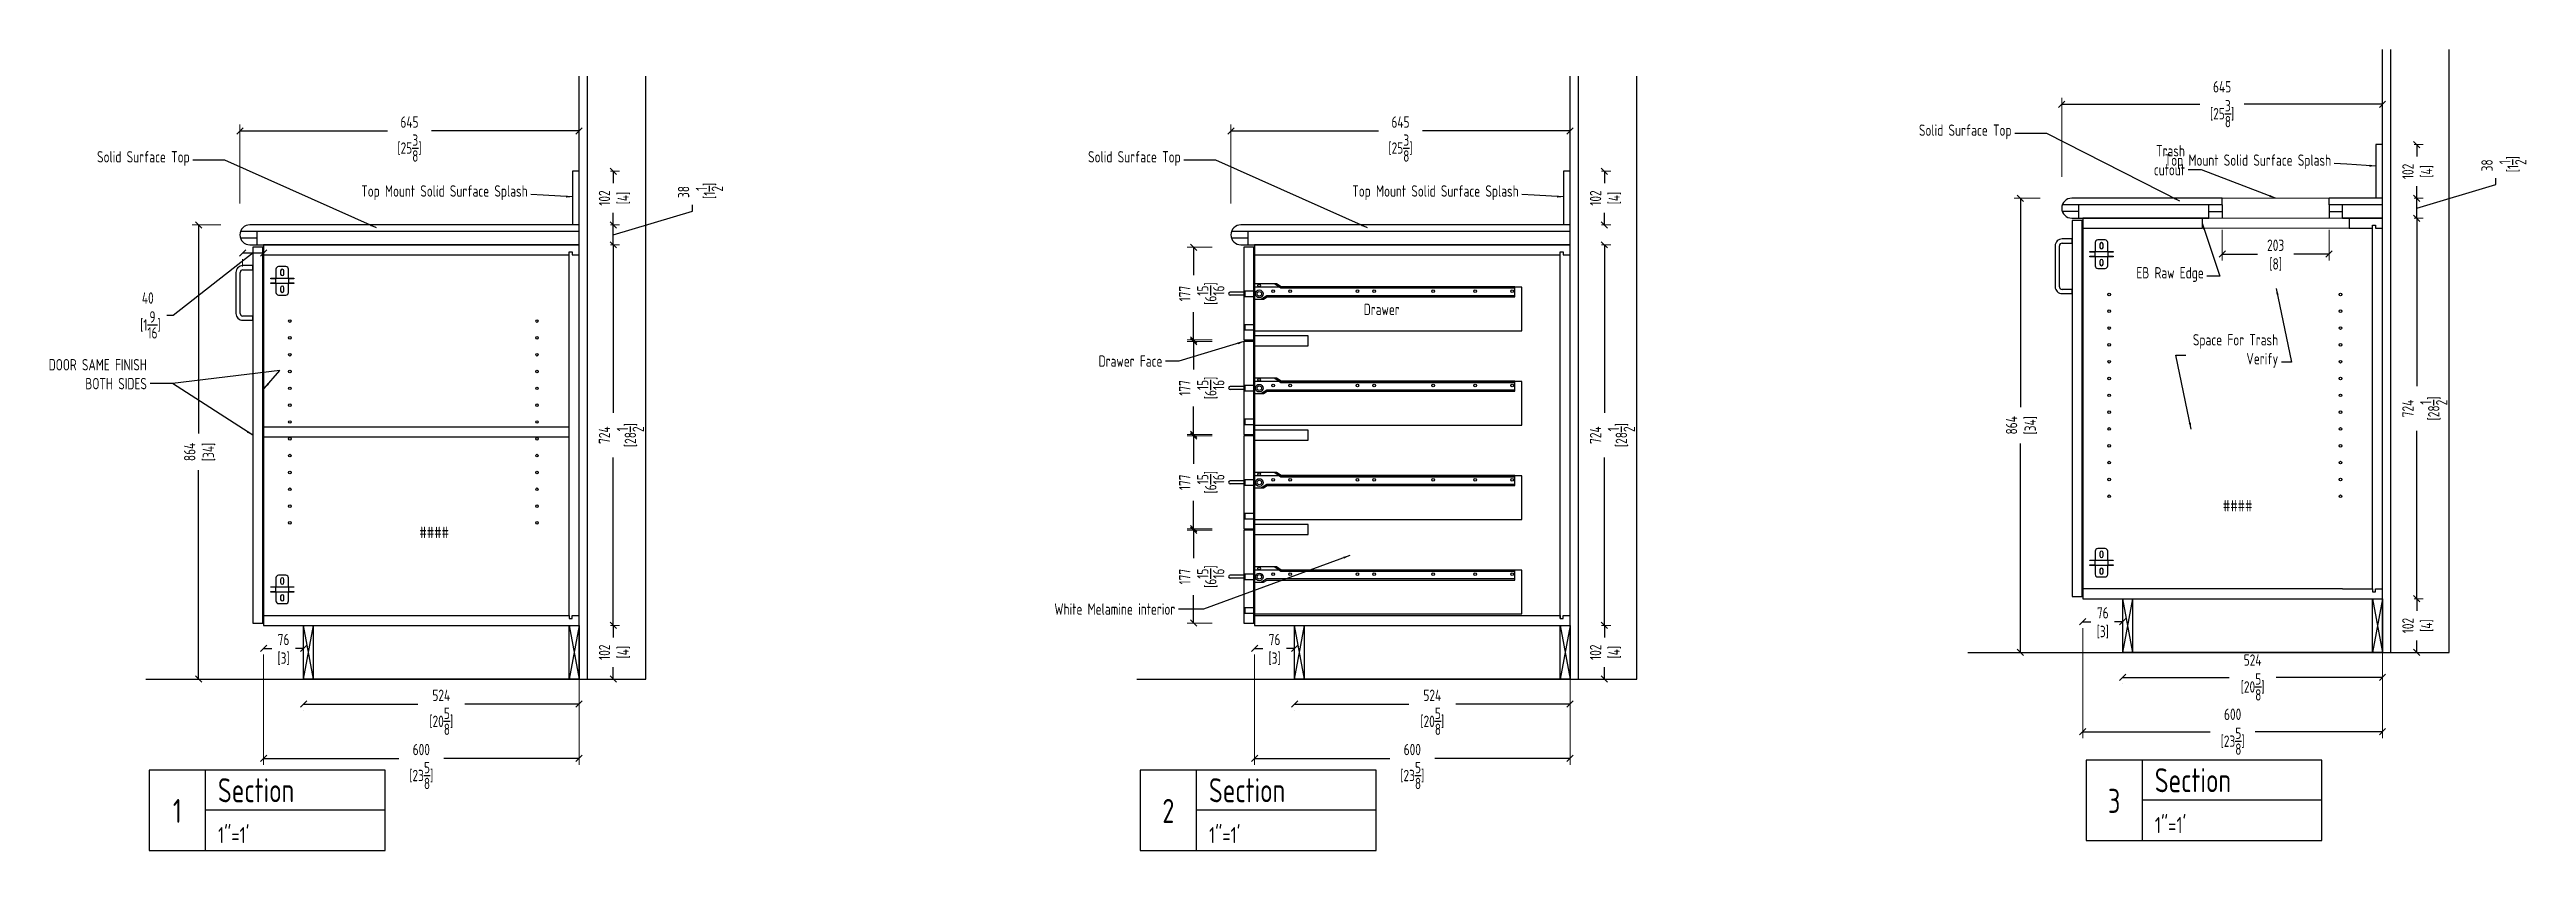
# Model space of a CAD drawing. Header units: millimetres. Extents: x -47782 to 27976, y -27086 to 15583.
# Drawn here: x 1213 to 5924, y -5588 to -4064 of the extents above; entities that cross this region are included whole.
import ezdxf
from ezdxf.enums import TextEntityAlignment as Align

# ---------------------------------------------------------------- set-up
doc = ezdxf.new("R2010")
doc.units = ezdxf.units.MM
doc.header["$LTSCALE"] = 150
for name, color, linetype in [('1_11_BOXBASE', 4, 'Continuous'), ('1_1_WALLS', 3, 'Continuous'), ('1_8_TEXT', 7, 'Continuous'), ('1_CRP_DIMS', 7, 'Continuous'), ('1_CRP_ELEV', 4, 'Continuous'), ('1_CRP_TEXT', 7, 'Continuous'), ('1_CRP_TOPS', 6, 'Continuous'), ('Lines', 7, 'Continuous')]:
    doc.layers.add(name, color=color, linetype=linetype)
doc.styles.add('FINE', font='archs.shx', dxfattribs={"width": 0.85})
doc.styles.get("Standard").update_dxf_attribs({"font": 'archquik.shx', "width": 0.85})
doc.dimstyles.new('12', dxfattribs={"dimscale": 12, "dimtxt": 1.8, "dimasz": 1, "dimexe": 1, "dimexo": 5, "dimgap": 0.5, "dimtad": 0, "dimdec": 0, "dimzin": 1, "dimdsep": 46, "dimtxsty": 'Standard', "dimblk": 'OBLIQUE', "dimcen": 0.1, "dimclrd": 1, "dimclre": 1, "dimclrt": 7, "dimadec": 0, "dimazin": 0, "dimtfac": 1, "dimtdec": 0, "dimtofl": 0, "dimtmove": 1, "dimatfit": 3, "dimfxl": 1, "dimtolj": 1, "dimtzin": 1, "dimlwe": 13, "dimarcsym": 0})

msp = doc.modelspace()

# ---------------------------------------------------------------- texts
at = {"layer": '1_CRP_TEXT', "color": 7, "char_height": 21.6}
for s, insert, width, attachment_point in [('\\A1;Solid Surface Top', (4944.18062, -4234.82834), 378.1753083, 9), ('\\A1;Solid Surface Top', (1479.19607, -4285.53668), 378.1753083, 9), ('\\A1;Solid Surface Top', (3364.01994, -4285.53668), 378.1753083, 9), ('\\A1;Trash cutout', (5273.9669, -4303.52852), 90.4431923, 9), ('\\A1;Top Mount Solid Surface Splash', (5552.04508, -4291.83925), 304.9840571, 9), ('\\A1;Top Mount Solid Surface Splash', (2122.06053, -4350.59357), 304.9840571, 9), ('\\A1;Top Mount Solid Surface Splash', (4006.88441, -4350.59357), 304.9840571, 9), ('\\A1;EB Raw Edge', (5309.75006, -4506.11592), 151.9941775, 9), ('\\A1;Drawer', (3780.61769, -4569.34787), 318.7478583, 9), ('\\A1;Space For Trash Verify', (5451.32722, -4669.60231), 209.6452174, 9), ('\\A1; DOOR SAME FINISH BOTH SIDES', (1397.77567, -4710.55226), 231.8561369, 9), ('\\A1;Drawer Face', (3329.23299, -4667.6014), 267.9170706, 9), ('####', (5374.17038, -4942.86868), 209.6452174, 8), ('####', (1944.18582, -4993.57702), 209.6452174, 8), ('\\A1;White Melamine interior', (3353.61533, -5139.36417), 315.5838359, 9)]:
    msp.add_mtext(s, dxfattribs=dict(at, insert=insert, width=width, attachment_point=attachment_point))

# ---------------------------------------------------------------- blocks, each defined once
blk = doc.blocks.new('_OBLIQUE')
at = {"color": 0, "linetype": 'ByBlock'}
blk.add_line((-0.5, -0.5), (0.5, 0.5), dxfattribs=at)
blk = doc.blocks.new('*D574')
at = {"layer": '1_CRP_DIMS', "color": 1, "linetype": 'ByBlock', "lineweight": -2, "transparency": 16777216}
for p, q in [((1695.7, -5309.4), (1913.1, -5309.4)), ((2219.7, -5309.4), (2002.3, -5309.4))]:
    blk.add_line(p, q, dxfattribs=at)
at = {"layer": '1_CRP_DIMS', "color": 1, "linetype": 'Continuous', "lineweight": 13, "transparency": 16777216}
for p, q in [((1695.7, -5321.7), (1695.7, -5321.4)), ((2219.7, -5321.7), (2219.7, -5321.4))]:
    blk.add_line(p, q, dxfattribs=at)
at = {"layer": 'Defpoints', "color": 0, "transparency": 16777216}
for p in [(1695.7, -5261.7), (2219.7, -5261.7), (2219.7, -5309.4)]:
    blk.add_point(p, dxfattribs=at)
at = {"layer": '1_CRP_DIMS', "color": 1, "lineweight": -2, "transparency": 16777216, "xscale": 12, "yscale": 12, "zscale": 12, "rotation": 180}
blk.add_blockref('_OBLIQUE', (1695.7, -5309.4), dxfattribs=at)
at = {"layer": '1_CRP_DIMS', "color": 1, "lineweight": -2, "transparency": 16777216, "xscale": 12, "yscale": 12, "zscale": 12}
blk.add_blockref('_OBLIQUE', (2219.7, -5309.4), dxfattribs=at)
at = {"layer": '1_CRP_DIMS', "color": 7, "transparency": 16777216, "char_height": 21.6, "attachment_point": 5}
for s, insert in [('\\A1;[20{\\H1.000000x;\\S5/8;}]', (1957.7, -5342.1)), ('\\A1;524', (1957.7, -5292.6))]:
    blk.add_mtext(s, dxfattribs=dict(at, insert=insert))
blk = doc.blocks.new('*D575')
at = {"layer": '1_CRP_DIMS', "color": 1, "linetype": 'ByBlock', "lineweight": -2, "transparency": 16777216}
for p, q in [((1619.7, -5203.3), (1635.3, -5203.3)), ((1695.7, -5203.3), (1680.2, -5203.3))]:
    blk.add_line(p, q, dxfattribs=at)
at = {"layer": '1_CRP_DIMS', "color": 1, "linetype": 'Continuous', "lineweight": 13, "transparency": 16777216}
for p, q in [((1619.7, -5219.7), (1619.7, -5215.3)), ((1695.7, -5219.7), (1695.7, -5215.3))]:
    blk.add_line(p, q, dxfattribs=at)
at = {"layer": 'Defpoints', "color": 0, "transparency": 16777216}
for p in [(1619.7, -5159.7), (1695.7, -5159.7), (1695.7, -5203.3)]:
    blk.add_point(p, dxfattribs=at)
at = {"layer": '1_CRP_DIMS', "color": 1, "lineweight": -2, "transparency": 16777216, "xscale": 12, "yscale": 12, "zscale": 12, "rotation": 180}
blk.add_blockref('_OBLIQUE', (1619.7, -5203.3), dxfattribs=at)
at = {"layer": '1_CRP_DIMS', "color": 1, "lineweight": -2, "transparency": 16777216, "xscale": 12, "yscale": 12, "zscale": 12}
blk.add_blockref('_OBLIQUE', (1695.7, -5203.3), dxfattribs=at)
at = {"layer": '1_CRP_DIMS', "color": 7, "transparency": 16777216, "char_height": 21.6, "attachment_point": 5}
for s, insert in [('\\A1;76', (1657.7, -5186.5)), ('\\A1;[3]', (1657.7, -5223.1))]:
    blk.add_mtext(s, dxfattribs=dict(at, insert=insert))
blk = doc.blocks.new('*D576')
at = {"layer": '1_CRP_DIMS', "color": 1, "linetype": 'Continuous', "lineweight": 13, "transparency": 16777216}
for p, q in [((1619.7, -5219.7), (1619.7, -5424.6)), ((2219.7, -5219.7), (2219.7, -5424.6))]:
    blk.add_line(p, q, dxfattribs=at)
at = {"layer": '1_CRP_DIMS', "color": 1, "linetype": 'ByBlock', "lineweight": -2, "transparency": 16777216}
for p, q in [((1619.7, -5412.6), (1877, -5412.6)), ((2219.7, -5412.6), (1962.4, -5412.6))]:
    blk.add_line(p, q, dxfattribs=at)
at = {"layer": 'Defpoints', "color": 0, "transparency": 16777216}
for p in [(1619.7, -5159.7), (2219.7, -5159.7), (2219.7, -5412.6)]:
    blk.add_point(p, dxfattribs=at)
at = {"layer": '1_CRP_DIMS', "color": 1, "lineweight": -2, "transparency": 16777216, "xscale": 12, "yscale": 12, "zscale": 12, "rotation": 180}
blk.add_blockref('_OBLIQUE', (1619.7, -5412.6), dxfattribs=at)
at = {"layer": '1_CRP_DIMS', "color": 1, "lineweight": -2, "transparency": 16777216, "xscale": 12, "yscale": 12, "zscale": 12}
blk.add_blockref('_OBLIQUE', (2219.7, -5412.6), dxfattribs=at)
at = {"layer": '1_CRP_DIMS', "color": 7, "transparency": 16777216, "char_height": 21.6, "attachment_point": 5}
for s, insert in [('\\A1;600', (1919.7, -5395.8)), ('\\A1;[23{\\H1.000000x;\\S5/8;}]', (1919.7, -5445.2))]:
    blk.add_mtext(s, dxfattribs=dict(at, insert=insert))
blk = doc.blocks.new('*D577')
at = {"layer": '1_CRP_DIMS', "color": 1, "linetype": 'Continuous', "lineweight": 13, "transparency": 16777216}
for p, q in [((2279.7, -5159.7), (2296.9, -5159.7)), ((2279.7, -5261.7), (2296.9, -5261.7))]:
    blk.add_line(p, q, dxfattribs=at)
at = {"layer": '1_CRP_DIMS', "color": 1, "linetype": 'ByBlock', "lineweight": -2, "transparency": 16777216}
for p, q in [((2284.9, -5159.7), (2284.9, -5182.5)), ((2284.9, -5261.7), (2284.9, -5238.9))]:
    blk.add_line(p, q, dxfattribs=at)
at = {"layer": 'Defpoints', "color": 0, "transparency": 16777216}
for p in [(2219.7, -5159.7), (2284.9, -5159.7), (2219.7, -5261.7)]:
    blk.add_point(p, dxfattribs=at)
at = {"layer": '1_CRP_DIMS', "color": 1, "lineweight": -2, "transparency": 16777216, "xscale": 12, "yscale": 12, "zscale": 12}
for p, rotation in [((2284.9, -5159.7), 90), ((2284.9, -5261.7), 270)]:
    blk.add_blockref('_OBLIQUE', p, dxfattribs=dict(at, rotation=rotation))
at = {"layer": '1_CRP_DIMS', "color": 7, "transparency": 16777216, "char_height": 21.6, "attachment_point": 5, "rotation": 90}
for s, insert in [('\\A1;102', (2268.1, -5210.7)), ('\\A1;[4]', (2304.7, -5210.7))]:
    blk.add_mtext(s, dxfattribs=dict(at, insert=insert))
blk = doc.blocks.new('*D578')
at = {"layer": '1_CRP_DIMS', "color": 1, "linetype": 'Continuous', "lineweight": 13, "transparency": 16777216}
for p, q in [((2279.7, -4435.7), (2296.9, -4435.7)), ((2279.7, -5159.7), (2296.9, -5159.7))]:
    blk.add_line(p, q, dxfattribs=at)
at = {"layer": '1_CRP_DIMS', "color": 1, "linetype": 'ByBlock', "lineweight": -2, "transparency": 16777216}
for p, q in [((2284.9, -4435.7), (2284.9, -4755)), ((2284.9, -5159.7), (2284.9, -4840.4))]:
    blk.add_line(p, q, dxfattribs=at)
at = {"layer": 'Defpoints', "color": 0, "transparency": 16777216}
for p in [(2219.7, -4435.7), (2284.9, -4435.7), (2219.7, -5159.7)]:
    blk.add_point(p, dxfattribs=at)
at = {"layer": '1_CRP_DIMS', "color": 1, "lineweight": -2, "transparency": 16777216, "xscale": 12, "yscale": 12, "zscale": 12}
for p, rotation in [((2284.9, -4435.7), 90), ((2284.9, -5159.7), 270)]:
    blk.add_blockref('_OBLIQUE', p, dxfattribs=dict(at, rotation=rotation))
at = {"layer": '1_CRP_DIMS', "color": 7, "transparency": 16777216, "char_height": 21.6, "attachment_point": 5, "rotation": 90}
for s, insert in [('\\A1;724', (2268.1, -4797.7)), ('\\A1;[28{\\H1.000000x;\\S1/2;}]', (2317.3, -4797.7))]:
    blk.add_mtext(s, dxfattribs=dict(at, insert=insert))
blk = doc.blocks.new('*D579')
at = {"layer": '1_CRP_DIMS', "color": 1, "linetype": 'ByBlock', "lineweight": -2, "transparency": 16777216}
for p, q in [((2284.9, -4416.7), (2435.3, -4371.6)), ((2435.3, -4371.6), (2435.3, -4359.6)), ((2284.9, -4435.7), (2284.9, -4397.7))]:
    blk.add_line(p, q, dxfattribs=at)
at = {"layer": '1_CRP_DIMS', "color": 1, "linetype": 'Continuous', "lineweight": 13, "transparency": 16777216}
for p, q in [((2279.7, -4397.7), (2296.9, -4397.7)), ((2279.7, -4435.7), (2296.9, -4435.7))]:
    blk.add_line(p, q, dxfattribs=at)
at = {"layer": 'Defpoints', "color": 0, "transparency": 16777216}
for p in [(2219.7, -4397.7), (2284.9, -4397.7), (2219.7, -4435.7)]:
    blk.add_point(p, dxfattribs=at)
at = {"layer": '1_CRP_DIMS', "color": 1, "lineweight": -2, "transparency": 16777216, "xscale": 12, "yscale": 12, "zscale": 12}
for p, rotation in [((2284.9, -4397.7), 90), ((2284.9, -4435.7), 270)]:
    blk.add_blockref('_OBLIQUE', p, dxfattribs=dict(at, rotation=rotation))
at = {"layer": '1_CRP_DIMS', "color": 7, "transparency": 16777216, "char_height": 21.6, "attachment_point": 5, "rotation": 90}
for s, insert in [('\\A1;38', (2418.5, -4335.2)), ('\\A1;[1{\\H1.000000x;\\S1/2;}]', (2467.6, -4333))]:
    blk.add_mtext(s, dxfattribs=dict(at, insert=insert))
blk = doc.blocks.new('*D580')
at = {"layer": '1_CRP_DIMS', "color": 1, "linetype": 'Continuous', "lineweight": 13, "transparency": 16777216}
for p, q in [((2279.7, -4295.7), (2296.9, -4295.7)), ((2279.7, -4397.7), (2296.9, -4397.7))]:
    blk.add_line(p, q, dxfattribs=at)
at = {"layer": '1_CRP_DIMS', "color": 1, "linetype": 'ByBlock', "lineweight": -2, "transparency": 16777216}
for p, q in [((2284.9, -4295.7), (2284.9, -4318.5)), ((2284.9, -4397.7), (2284.9, -4374.9))]:
    blk.add_line(p, q, dxfattribs=at)
at = {"layer": 'Defpoints', "color": 0, "transparency": 16777216}
for p in [(2219.7, -4295.7), (2284.9, -4295.7), (2219.7, -4397.7)]:
    blk.add_point(p, dxfattribs=at)
at = {"layer": '1_CRP_DIMS', "color": 1, "lineweight": -2, "transparency": 16777216, "xscale": 12, "yscale": 12, "zscale": 12}
for p, rotation in [((2284.9, -4295.7), 90), ((2284.9, -4397.7), 270)]:
    blk.add_blockref('_OBLIQUE', p, dxfattribs=dict(at, rotation=rotation))
at = {"layer": '1_CRP_DIMS', "color": 7, "transparency": 16777216, "char_height": 21.6, "attachment_point": 5, "rotation": 90}
for s, insert in [('\\A1;102', (2268.1, -4346.7)), ('\\A1;[4]', (2304.7, -4346.7))]:
    blk.add_mtext(s, dxfattribs=dict(at, insert=insert))
blk = doc.blocks.new('*D581')
at = {"layer": '1_CRP_DIMS', "color": 1, "linetype": 'Continuous', "lineweight": 13, "transparency": 16777216}
for p, q in [((1574.7, -4357.2), (1574.7, -4206.9)), ((2219.7, -4337.7), (2219.7, -4206.9))]:
    blk.add_line(p, q, dxfattribs=at)
at = {"layer": '1_CRP_DIMS', "color": 1, "linetype": 'ByBlock', "lineweight": -2, "transparency": 16777216}
for p, q in [((1574.7, -4218.9), (1855.1, -4218.9)), ((2219.7, -4218.9), (1939.3, -4218.9))]:
    blk.add_line(p, q, dxfattribs=at)
at = {"layer": 'Defpoints', "color": 0, "transparency": 16777216}
for p in [(2219.7, -4218.9), (1574.7, -4417.2), (2219.7, -4397.7)]:
    blk.add_point(p, dxfattribs=at)
at = {"layer": '1_CRP_DIMS', "color": 1, "lineweight": -2, "transparency": 16777216, "xscale": 12, "yscale": 12, "zscale": 12, "rotation": 180}
blk.add_blockref('_OBLIQUE', (1574.7, -4218.9), dxfattribs=at)
at = {"layer": '1_CRP_DIMS', "color": 1, "lineweight": -2, "transparency": 16777216, "xscale": 12, "yscale": 12, "zscale": 12}
blk.add_blockref('_OBLIQUE', (2219.7, -4218.9), dxfattribs=at)
at = {"layer": '1_CRP_DIMS', "color": 7, "transparency": 16777216, "char_height": 21.6, "attachment_point": 5}
for s, insert in [('\\A1;645', (1897.2, -4202.1)), ('\\A1;[25{\\H1.000000x;\\S3/8;}]', (1897.2, -4251.6))]:
    blk.add_mtext(s, dxfattribs=dict(at, insert=insert))
blk = doc.blocks.new('*D582')
at = {"layer": '1_CRP_DIMS', "color": 1, "linetype": 'Continuous', "lineweight": 13, "transparency": 16777216}
for p, q in [((1538.7, -4397.7), (1484, -4397.7)), ((1538.7, -5261.7), (1484, -5261.7))]:
    blk.add_line(p, q, dxfattribs=at)
at = {"layer": '1_CRP_DIMS', "color": 1, "linetype": 'ByBlock', "lineweight": -2, "transparency": 16777216}
for p, q in [((1496, -4397.7), (1496, -4794.9)), ((1496, -5261.7), (1496, -4864.5))]:
    blk.add_line(p, q, dxfattribs=at)
at = {"layer": 'Defpoints', "color": 0, "transparency": 16777216}
for p in [(1598.7, -4397.7), (1496, -5261.7), (1598.7, -5261.7)]:
    blk.add_point(p, dxfattribs=at)
at = {"layer": '1_CRP_DIMS', "color": 1, "lineweight": -2, "transparency": 16777216, "xscale": 12, "yscale": 12, "zscale": 12}
for p, rotation in [((1496, -4397.7), 90), ((1496, -5261.7), 270)]:
    blk.add_blockref('_OBLIQUE', p, dxfattribs=dict(at, rotation=rotation))
at = {"layer": '1_CRP_DIMS', "color": 7, "transparency": 16777216, "char_height": 21.6, "attachment_point": 5, "rotation": 90}
for s, insert in [('\\A1;864', (1479.2, -4829.7)), ('\\A1;[34]', (1515.8, -4829.7))]:
    blk.add_mtext(s, dxfattribs=dict(at, insert=insert))
blk = doc.blocks.new('SECTION')
at = {"layer": '1_8_TEXT', "ltscale": 0.1}
for p, q in [((29.42, 0), (0, 0)), ((0, 0), (0, -10.03)), ((6.99, 0), (6.99, -10.03)), ((29.42, -10.03), (29.42, 0)), ((29.42, -5.01), (6.99, -5.01)), ((0, -10.03), (29.42, -10.03))]:
    blk.add_line(p, q, dxfattribs=at)
at = {"layer": '1_8_TEXT', "ltscale": 0.1, "style": 'FINE', "flags": 8}
for tag, p, height, width in [('DRAWING', (8.57, -4.01), 3, 0.85), ('SCALE', (8.58, -9.11), 2, 0.9)]:
    blk.add_attdef(tag, p, '', height=height, dxfattribs=dict(at, width=width))
at = {"layer": '1_8_TEXT', "ltscale": 0.1, "style": 'FINE', "width": 0.85, "flags": 8}
blk.add_attdef('NUMBER', text='', height=3, dxfattribs=at).set_placement((3.5, -5.09), align=Align.MIDDLE)
blk = doc.blocks.new('*D583')
at = {"layer": '1_CRP_DIMS', "color": 1, "linetype": 'ByBlock', "lineweight": -2, "transparency": 16777216}
for p, q in [((1599.7, -4451.2), (1447.6, -4570)), ((1579.7, -4451.2), (1619.7, -4451.2)), ((1447.6, -4570), (1435.6, -4570))]:
    blk.add_line(p, q, dxfattribs=at)
at = {"layer": '1_CRP_DIMS', "color": 1, "linetype": 'Continuous', "lineweight": 13, "transparency": 16777216}
for p, q in [((1579.7, -4476.7), (1579.7, -4463.2)), ((1619.7, -4495.7), (1619.7, -4463.2))]:
    blk.add_line(p, q, dxfattribs=at)
at = {"layer": 'Defpoints', "color": 0, "transparency": 16777216}
for p in [(1579.7, -4416.7), (1619.7, -4435.7), (1619.7, -4451.2)]:
    blk.add_point(p, dxfattribs=at)
at = {"layer": '1_CRP_DIMS', "color": 1, "lineweight": -2, "transparency": 16777216, "xscale": 12, "yscale": 12, "zscale": 12, "rotation": 180}
blk.add_blockref('_OBLIQUE', (1579.7, -4451.2), dxfattribs=at)
at = {"layer": '1_CRP_DIMS', "color": 1, "lineweight": -2, "transparency": 16777216, "xscale": 12, "yscale": 12, "zscale": 12}
blk.add_blockref('_OBLIQUE', (1619.7, -4451.2), dxfattribs=at)
at = {"layer": '1_CRP_DIMS', "color": 7, "transparency": 16777216, "insert": (1399.5, -4570), "char_height": 21.6, "attachment_point": 5}
blk.add_mtext('\\A1;40\\P [1{\\H1.000000x;\\S9/16;}]', dxfattribs=at)
blk = doc.blocks.new('6036-510')
blk.add_lwpolyline([(496.508, 100.91), (51.9598, 100.91), (43.4143, 106.922), (2, 106.922, 0.414214), (0, 104.922), (0, 79.6619, 0.414214), (2, 77.6619), (18.2246, 77.6619), (25.1029, 81.8796), (496.508, 81.8796)], format="xyb", close=True)
blk.add_lwpolyline([(510, 100.5), (0, 100.5), (0, 17.5), (510, 17.5)], close=True)
for points in [[(39.9382, 106.922), (51.3268, 98.9103), (496.508, 98.9103)], [(0, 93), (-17.241, 93), (-17.241, 83), (0, 83)], [(496.508, 83.8796), (24.5386, 83.8796), (14.3986, 77.6619)], [(0, 29), (-17.241, 29), (-17.241, 19), (0, 19)]]:
    blk.add_lwpolyline(points)
at = {"color": 0}
for radius in [7.285, 4.285]:
    blk.add_circle((10.3807, 87.846), radius, dxfattribs=at)
for centre in [(9.9371, 103.756), (37, 93), (69, 93), (197, 93), (229, 93), (341, 93), (421, 93), (491.288, 93)]:
    blk.add_circle(centre, 2.5)
blk = doc.blocks.new('*D585')
at = {"layer": '1_CRP_DIMS', "color": 1, "linetype": 'ByBlock', "lineweight": -2, "transparency": 16777216}
for p, q in [((3580.5, -5309.4), (3797.9, -5309.4)), ((4104.5, -5309.4), (3887.2, -5309.4))]:
    blk.add_line(p, q, dxfattribs=at)
at = {"layer": '1_CRP_DIMS', "color": 1, "linetype": 'Continuous', "lineweight": 13, "transparency": 16777216}
for p, q in [((3580.5, -5321.7), (3580.5, -5321.4)), ((4104.5, -5321.7), (4104.5, -5321.4))]:
    blk.add_line(p, q, dxfattribs=at)
at = {"layer": 'Defpoints', "color": 0, "transparency": 16777216}
for p in [(3580.5, -5261.7), (4104.5, -5261.7), (4104.5, -5309.4)]:
    blk.add_point(p, dxfattribs=at)
at = {"layer": '1_CRP_DIMS', "color": 1, "lineweight": -2, "transparency": 16777216, "xscale": 12, "yscale": 12, "zscale": 12, "rotation": 180}
blk.add_blockref('_OBLIQUE', (3580.5, -5309.4), dxfattribs=at)
at = {"layer": '1_CRP_DIMS', "color": 1, "lineweight": -2, "transparency": 16777216, "xscale": 12, "yscale": 12, "zscale": 12}
blk.add_blockref('_OBLIQUE', (4104.5, -5309.4), dxfattribs=at)
at = {"layer": '1_CRP_DIMS', "color": 7, "transparency": 16777216, "char_height": 21.6, "attachment_point": 5}
for s, insert in [('\\A1;[20{\\H1.000000x;\\S5/8;}]', (3842.5, -5342.1)), ('\\A1;524', (3842.5, -5292.6))]:
    blk.add_mtext(s, dxfattribs=dict(at, insert=insert))
blk = doc.blocks.new('*D586')
at = {"layer": '1_CRP_DIMS', "color": 1, "linetype": 'ByBlock', "lineweight": -2, "transparency": 16777216}
for p, q in [((3504.5, -5203.3), (3520.1, -5203.3)), ((3580.5, -5203.3), (3565, -5203.3))]:
    blk.add_line(p, q, dxfattribs=at)
at = {"layer": '1_CRP_DIMS', "color": 1, "linetype": 'Continuous', "lineweight": 13, "transparency": 16777216}
for p, q in [((3504.5, -5219.7), (3504.5, -5215.3)), ((3580.5, -5219.7), (3580.5, -5215.3))]:
    blk.add_line(p, q, dxfattribs=at)
at = {"layer": 'Defpoints', "color": 0, "transparency": 16777216}
for p in [(3504.5, -5159.7), (3580.5, -5159.7), (3580.5, -5203.3)]:
    blk.add_point(p, dxfattribs=at)
at = {"layer": '1_CRP_DIMS', "color": 1, "lineweight": -2, "transparency": 16777216, "xscale": 12, "yscale": 12, "zscale": 12, "rotation": 180}
blk.add_blockref('_OBLIQUE', (3504.5, -5203.3), dxfattribs=at)
at = {"layer": '1_CRP_DIMS', "color": 1, "lineweight": -2, "transparency": 16777216, "xscale": 12, "yscale": 12, "zscale": 12}
blk.add_blockref('_OBLIQUE', (3580.5, -5203.3), dxfattribs=at)
at = {"layer": '1_CRP_DIMS', "color": 7, "transparency": 16777216, "char_height": 21.6, "attachment_point": 5}
for s, insert in [('\\A1;76', (3542.5, -5186.5)), ('\\A1;[3]', (3542.5, -5223.1))]:
    blk.add_mtext(s, dxfattribs=dict(at, insert=insert))
blk = doc.blocks.new('*D587')
at = {"layer": '1_CRP_DIMS', "color": 1, "linetype": 'Continuous', "lineweight": 13, "transparency": 16777216}
for p, q in [((3504.5, -5219.7), (3504.5, -5424.6)), ((4104.5, -5219.7), (4104.5, -5424.6))]:
    blk.add_line(p, q, dxfattribs=at)
at = {"layer": '1_CRP_DIMS', "color": 1, "linetype": 'ByBlock', "lineweight": -2, "transparency": 16777216}
for p, q in [((3504.5, -5412.6), (3761.8, -5412.6)), ((4104.5, -5412.6), (3847.3, -5412.6))]:
    blk.add_line(p, q, dxfattribs=at)
at = {"layer": 'Defpoints', "color": 0, "transparency": 16777216}
for p in [(3504.5, -5159.7), (4104.5, -5159.7), (4104.5, -5412.6)]:
    blk.add_point(p, dxfattribs=at)
at = {"layer": '1_CRP_DIMS', "color": 1, "lineweight": -2, "transparency": 16777216, "xscale": 12, "yscale": 12, "zscale": 12, "rotation": 180}
blk.add_blockref('_OBLIQUE', (3504.5, -5412.6), dxfattribs=at)
at = {"layer": '1_CRP_DIMS', "color": 1, "lineweight": -2, "transparency": 16777216, "xscale": 12, "yscale": 12, "zscale": 12}
blk.add_blockref('_OBLIQUE', (4104.5, -5412.6), dxfattribs=at)
at = {"layer": '1_CRP_DIMS', "color": 7, "transparency": 16777216, "char_height": 21.6, "attachment_point": 5}
for s, insert in [('\\A1;600', (3804.5, -5395.8)), ('\\A1;[23{\\H1.000000x;\\S5/8;}]', (3804.5, -5445.2))]:
    blk.add_mtext(s, dxfattribs=dict(at, insert=insert))
blk = doc.blocks.new('*D588')
at = {"layer": '1_CRP_DIMS', "color": 1, "linetype": 'Continuous', "lineweight": 13, "transparency": 16777216}
for p, q in [((4164.5, -5159.7), (4181.8, -5159.7)), ((4164.5, -5261.7), (4181.8, -5261.7))]:
    blk.add_line(p, q, dxfattribs=at)
at = {"layer": '1_CRP_DIMS', "color": 1, "linetype": 'ByBlock', "lineweight": -2, "transparency": 16777216}
for p, q in [((4169.8, -5159.7), (4169.8, -5182.5)), ((4169.8, -5261.7), (4169.8, -5238.9))]:
    blk.add_line(p, q, dxfattribs=at)
at = {"layer": 'Defpoints', "color": 0, "transparency": 16777216}
for p in [(4104.5, -5159.7), (4169.8, -5159.7), (4104.5, -5261.7)]:
    blk.add_point(p, dxfattribs=at)
at = {"layer": '1_CRP_DIMS', "color": 1, "lineweight": -2, "transparency": 16777216, "xscale": 12, "yscale": 12, "zscale": 12}
for p, rotation in [((4169.8, -5159.7), 90), ((4169.8, -5261.7), 270)]:
    blk.add_blockref('_OBLIQUE', p, dxfattribs=dict(at, rotation=rotation))
at = {"layer": '1_CRP_DIMS', "color": 7, "transparency": 16777216, "char_height": 21.6, "attachment_point": 5, "rotation": 90}
for s, insert in [('\\A1;102', (4153, -5210.7)), ('\\A1;[4]', (4189.5, -5210.7))]:
    blk.add_mtext(s, dxfattribs=dict(at, insert=insert))
blk = doc.blocks.new('*D589')
at = {"layer": '1_CRP_DIMS', "color": 1, "linetype": 'Continuous', "lineweight": 13, "transparency": 16777216}
for p, q in [((4164.5, -4435.7), (4181.8, -4435.7)), ((4164.5, -5159.7), (4181.8, -5159.7))]:
    blk.add_line(p, q, dxfattribs=at)
at = {"layer": '1_CRP_DIMS', "color": 1, "linetype": 'ByBlock', "lineweight": -2, "transparency": 16777216}
for p, q in [((4169.8, -4435.7), (4169.8, -4755)), ((4169.8, -5159.7), (4169.8, -4840.4))]:
    blk.add_line(p, q, dxfattribs=at)
at = {"layer": 'Defpoints', "color": 0, "transparency": 16777216}
for p in [(4104.5, -4435.7), (4169.8, -4435.7), (4104.5, -5159.7)]:
    blk.add_point(p, dxfattribs=at)
at = {"layer": '1_CRP_DIMS', "color": 1, "lineweight": -2, "transparency": 16777216, "xscale": 12, "yscale": 12, "zscale": 12}
for p, rotation in [((4169.8, -4435.7), 90), ((4169.8, -5159.7), 270)]:
    blk.add_blockref('_OBLIQUE', p, dxfattribs=dict(at, rotation=rotation))
at = {"layer": '1_CRP_DIMS', "color": 7, "transparency": 16777216, "char_height": 21.6, "attachment_point": 5, "rotation": 90}
for s, insert in [('\\A1;724', (4153, -4797.7)), ('\\A1;[28{\\H1.000000x;\\S1/2;}]', (4202.1, -4797.7))]:
    blk.add_mtext(s, dxfattribs=dict(at, insert=insert))
blk = doc.blocks.new('*D590')
at = {"layer": '1_CRP_DIMS', "color": 1, "linetype": 'Continuous', "lineweight": 13, "transparency": 16777216}
for p, q in [((4164.5, -4295.7), (4181.8, -4295.7)), ((4164.5, -4397.7), (4181.8, -4397.7))]:
    blk.add_line(p, q, dxfattribs=at)
at = {"layer": '1_CRP_DIMS', "color": 1, "linetype": 'ByBlock', "lineweight": -2, "transparency": 16777216}
for p, q in [((4169.8, -4295.7), (4169.8, -4318.5)), ((4169.8, -4397.7), (4169.8, -4374.9))]:
    blk.add_line(p, q, dxfattribs=at)
at = {"layer": 'Defpoints', "color": 0, "transparency": 16777216}
for p in [(4104.5, -4295.7), (4169.8, -4295.7), (4104.5, -4397.7)]:
    blk.add_point(p, dxfattribs=at)
at = {"layer": '1_CRP_DIMS', "color": 1, "lineweight": -2, "transparency": 16777216, "xscale": 12, "yscale": 12, "zscale": 12}
for p, rotation in [((4169.8, -4295.7), 90), ((4169.8, -4397.7), 270)]:
    blk.add_blockref('_OBLIQUE', p, dxfattribs=dict(at, rotation=rotation))
at = {"layer": '1_CRP_DIMS', "color": 7, "transparency": 16777216, "char_height": 21.6, "attachment_point": 5, "rotation": 90}
for s, insert in [('\\A1;102', (4153, -4346.7)), ('\\A1;[4]', (4189.5, -4346.7))]:
    blk.add_mtext(s, dxfattribs=dict(at, insert=insert))
blk = doc.blocks.new('*D591')
at = {"layer": '1_CRP_DIMS', "color": 1, "linetype": 'Continuous', "lineweight": 13, "transparency": 16777216}
for p, q in [((3459.5, -4357.2), (3459.5, -4206.9)), ((4104.5, -4337.7), (4104.5, -4206.9))]:
    blk.add_line(p, q, dxfattribs=at)
at = {"layer": '1_CRP_DIMS', "color": 1, "linetype": 'ByBlock', "lineweight": -2, "transparency": 16777216}
for p, q in [((3459.5, -4218.9), (3740, -4218.9)), ((4104.5, -4218.9), (3824.1, -4218.9))]:
    blk.add_line(p, q, dxfattribs=at)
at = {"layer": 'Defpoints', "color": 0, "transparency": 16777216}
for p in [(4104.5, -4218.9), (3459.5, -4417.2), (4104.5, -4397.7)]:
    blk.add_point(p, dxfattribs=at)
at = {"layer": '1_CRP_DIMS', "color": 1, "lineweight": -2, "transparency": 16777216, "xscale": 12, "yscale": 12, "zscale": 12, "rotation": 180}
blk.add_blockref('_OBLIQUE', (3459.5, -4218.9), dxfattribs=at)
at = {"layer": '1_CRP_DIMS', "color": 1, "lineweight": -2, "transparency": 16777216, "xscale": 12, "yscale": 12, "zscale": 12}
blk.add_blockref('_OBLIQUE', (4104.5, -4218.9), dxfattribs=at)
at = {"layer": '1_CRP_DIMS', "color": 7, "transparency": 16777216, "char_height": 21.6, "attachment_point": 5}
for s, insert in [('\\A1;645', (3782, -4202.1)), ('\\A1;[25{\\H1.000000x;\\S3/8;}]', (3782, -4251.6))]:
    blk.add_mtext(s, dxfattribs=dict(at, insert=insert))
blk = doc.blocks.new('*D592')
at = {"layer": '1_CRP_DIMS', "color": 1, "linetype": 'Continuous', "lineweight": 13, "transparency": 16777216}
for p, q in [((3424, -4978.7), (3376.5, -4978.7)), ((3424, -5155.2), (3376.5, -5155.2))]:
    blk.add_line(p, q, dxfattribs=at)
at = {"layer": '1_CRP_DIMS', "color": 1, "linetype": 'ByBlock', "lineweight": -2, "transparency": 16777216}
for p, q in [((3388.5, -4978.7), (3388.5, -5031.8)), ((3388.5, -5155.2), (3388.5, -5102.1))]:
    blk.add_line(p, q, dxfattribs=at)
at = {"layer": 'Defpoints', "color": 0, "transparency": 16777216}
for p in [(3388.5, -4978.7), (3484, -4978.7), (3484, -5155.2)]:
    blk.add_point(p, dxfattribs=at)
at = {"layer": '1_CRP_DIMS', "color": 1, "lineweight": -2, "transparency": 16777216, "xscale": 12, "yscale": 12, "zscale": 12}
for p, rotation in [((3388.5, -4978.7), 90), ((3388.5, -5155.2), 270)]:
    blk.add_blockref('_OBLIQUE', p, dxfattribs=dict(at, rotation=rotation))
at = {"layer": '1_CRP_DIMS', "color": 7, "transparency": 16777216, "char_height": 21.6, "attachment_point": 5, "rotation": 90}
for s, insert in [('\\A1;177', (3371.7, -5066.9)), ('\\A1;[6{\\H1.000000x;\\S15/16;}]', (3421.1, -5066.9))]:
    blk.add_mtext(s, dxfattribs=dict(at, insert=insert))
blk = doc.blocks.new('*D593')
at = {"layer": '1_CRP_DIMS', "color": 1, "linetype": 'Continuous', "lineweight": 13, "transparency": 16777216}
for p, q in [((3424, -4799.2), (3376.5, -4799.2)), ((3424, -4975.7), (3376.5, -4975.7))]:
    blk.add_line(p, q, dxfattribs=at)
at = {"layer": '1_CRP_DIMS', "color": 1, "linetype": 'ByBlock', "lineweight": -2, "transparency": 16777216}
for p, q in [((3388.5, -4799.2), (3388.5, -4852.3)), ((3388.5, -4975.7), (3388.5, -4922.6))]:
    blk.add_line(p, q, dxfattribs=at)
at = {"layer": 'Defpoints', "color": 0, "transparency": 16777216}
for p in [(3388.5, -4799.2), (3484, -4799.2), (3484, -4975.7)]:
    blk.add_point(p, dxfattribs=at)
at = {"layer": '1_CRP_DIMS', "color": 1, "lineweight": -2, "transparency": 16777216, "xscale": 12, "yscale": 12, "zscale": 12}
for p, rotation in [((3388.5, -4799.2), 90), ((3388.5, -4975.7), 270)]:
    blk.add_blockref('_OBLIQUE', p, dxfattribs=dict(at, rotation=rotation))
at = {"layer": '1_CRP_DIMS', "color": 7, "transparency": 16777216, "char_height": 21.6, "attachment_point": 5, "rotation": 90}
for s, insert in [('\\A1;177', (3371.7, -4887.4)), ('\\A1;[6{\\H1.000000x;\\S15/16;}]', (3421.1, -4887.4))]:
    blk.add_mtext(s, dxfattribs=dict(at, insert=insert))
blk = doc.blocks.new('*D594')
at = {"layer": '1_CRP_DIMS', "color": 1, "linetype": 'Continuous', "lineweight": 13, "transparency": 16777216}
for p, q in [((3424, -4619.7), (3376.5, -4619.7)), ((3424, -4796.2), (3376.5, -4796.2))]:
    blk.add_line(p, q, dxfattribs=at)
at = {"layer": '1_CRP_DIMS', "color": 1, "linetype": 'ByBlock', "lineweight": -2, "transparency": 16777216}
for p, q in [((3388.5, -4619.7), (3388.5, -4672.8)), ((3388.5, -4796.2), (3388.5, -4743.1))]:
    blk.add_line(p, q, dxfattribs=at)
at = {"layer": 'Defpoints', "color": 0, "transparency": 16777216}
for p in [(3388.5, -4619.7), (3484, -4619.7), (3484, -4796.2)]:
    blk.add_point(p, dxfattribs=at)
at = {"layer": '1_CRP_DIMS', "color": 1, "lineweight": -2, "transparency": 16777216, "xscale": 12, "yscale": 12, "zscale": 12}
for p, rotation in [((3388.5, -4619.7), 90), ((3388.5, -4796.2), 270)]:
    blk.add_blockref('_OBLIQUE', p, dxfattribs=dict(at, rotation=rotation))
at = {"layer": '1_CRP_DIMS', "color": 7, "transparency": 16777216, "char_height": 21.6, "attachment_point": 5, "rotation": 90}
for s, insert in [('\\A1;177', (3371.7, -4707.9)), ('\\A1;[6{\\H1.000000x;\\S15/16;}]', (3421.1, -4707.9))]:
    blk.add_mtext(s, dxfattribs=dict(at, insert=insert))
blk = doc.blocks.new('*D595')
at = {"layer": '1_CRP_DIMS', "color": 1, "linetype": 'Continuous', "lineweight": 13, "transparency": 16777216}
for p, q in [((3424, -4440.2), (3376.5, -4440.2)), ((3424, -4616.7), (3376.5, -4616.7))]:
    blk.add_line(p, q, dxfattribs=at)
at = {"layer": '1_CRP_DIMS', "color": 1, "linetype": 'ByBlock', "lineweight": -2, "transparency": 16777216}
for p, q in [((3388.5, -4440.2), (3388.5, -4493.3)), ((3388.5, -4616.7), (3388.5, -4563.6))]:
    blk.add_line(p, q, dxfattribs=at)
at = {"layer": 'Defpoints', "color": 0, "transparency": 16777216}
for p in [(3484, -4440.2), (3388.5, -4616.7), (3484, -4616.7)]:
    blk.add_point(p, dxfattribs=at)
at = {"layer": '1_CRP_DIMS', "color": 1, "lineweight": -2, "transparency": 16777216, "xscale": 12, "yscale": 12, "zscale": 12}
for p, rotation in [((3388.5, -4440.2), 90), ((3388.5, -4616.7), 270)]:
    blk.add_blockref('_OBLIQUE', p, dxfattribs=dict(at, rotation=rotation))
at = {"layer": '1_CRP_DIMS', "color": 7, "transparency": 16777216, "char_height": 21.6, "attachment_point": 5, "rotation": 90}
for s, insert in [('\\A1;177', (3371.7, -4528.4)), ('\\A1;[6{\\H1.000000x;\\S15/16;}]', (3421.1, -4528.4))]:
    blk.add_mtext(s, dxfattribs=dict(at, insert=insert))
blk = doc.blocks.new('*D596')
at = {"layer": '1_CRP_DIMS', "color": 1, "linetype": 'ByBlock', "lineweight": -2, "transparency": 16777216}
for p, q in [((5155.7, -5258.7), (5358.1, -5258.7)), ((5649.7, -5258.7), (5447.3, -5258.7))]:
    blk.add_line(p, q, dxfattribs=at)
at = {"layer": '1_CRP_DIMS', "color": 1, "linetype": 'Continuous', "lineweight": 13, "transparency": 16777216}
for p, q in [((5155.7, -5271), (5155.7, -5270.7)), ((5649.7, -5271), (5649.7, -5270.7))]:
    blk.add_line(p, q, dxfattribs=at)
at = {"layer": 'Defpoints', "color": 0, "transparency": 16777216}
for p in [(5155.7, -5211), (5649.7, -5211), (5649.7, -5258.7)]:
    blk.add_point(p, dxfattribs=at)
at = {"layer": '1_CRP_DIMS', "color": 1, "lineweight": -2, "transparency": 16777216, "xscale": 12, "yscale": 12, "zscale": 12, "rotation": 180}
blk.add_blockref('_OBLIQUE', (5155.7, -5258.7), dxfattribs=at)
at = {"layer": '1_CRP_DIMS', "color": 1, "lineweight": -2, "transparency": 16777216, "xscale": 12, "yscale": 12, "zscale": 12}
blk.add_blockref('_OBLIQUE', (5649.7, -5258.7), dxfattribs=at)
at = {"layer": '1_CRP_DIMS', "color": 7, "transparency": 16777216, "insert": (5402.7, -5258.7), "char_height": 21.6, "attachment_point": 5}
blk.add_mtext('\\A1;\\A1;524^J[20{\\H1.000x;\\S5/8;}]', dxfattribs=at)
blk = doc.blocks.new('*D597')
at = {"layer": '1_CRP_DIMS', "color": 1, "linetype": 'ByBlock', "lineweight": -2, "transparency": 16777216}
for p, q in [((5079.7, -5152.6), (5095.2, -5152.6)), ((5155.7, -5152.6), (5140.2, -5152.6))]:
    blk.add_line(p, q, dxfattribs=at)
at = {"layer": '1_CRP_DIMS', "color": 1, "linetype": 'Continuous', "lineweight": 13, "transparency": 16777216}
for p, q in [((5079.7, -5169), (5079.7, -5164.6)), ((5155.7, -5169), (5155.7, -5164.6))]:
    blk.add_line(p, q, dxfattribs=at)
at = {"layer": 'Defpoints', "color": 0, "transparency": 16777216}
for p in [(5079.7, -5109), (5155.7, -5109), (5155.7, -5152.6)]:
    blk.add_point(p, dxfattribs=at)
at = {"layer": '1_CRP_DIMS', "color": 1, "lineweight": -2, "transparency": 16777216, "xscale": 12, "yscale": 12, "zscale": 12, "rotation": 180}
blk.add_blockref('_OBLIQUE', (5079.7, -5152.6), dxfattribs=at)
at = {"layer": '1_CRP_DIMS', "color": 1, "lineweight": -2, "transparency": 16777216, "xscale": 12, "yscale": 12, "zscale": 12}
blk.add_blockref('_OBLIQUE', (5155.7, -5152.6), dxfattribs=at)
at = {"layer": '1_CRP_DIMS', "color": 7, "transparency": 16777216, "char_height": 21.6, "attachment_point": 5}
for s, insert in [('\\A1;76', (5117.7, -5135.8)), ('\\A1;[3]', (5117.7, -5172.4))]:
    blk.add_mtext(s, dxfattribs=dict(at, insert=insert))
blk = doc.blocks.new('*D598')
at = {"layer": '1_CRP_DIMS', "color": 1, "linetype": 'Continuous', "lineweight": 13, "transparency": 16777216}
for p, q in [((5079.7, -5169), (5079.7, -5373.9)), ((5649.7, -5169), (5649.7, -5373.9))]:
    blk.add_line(p, q, dxfattribs=at)
at = {"layer": '1_CRP_DIMS', "color": 1, "linetype": 'ByBlock', "lineweight": -2, "transparency": 16777216}
for p, q in [((5079.7, -5361.9), (5322, -5361.9)), ((5649.7, -5361.9), (5407.4, -5361.9))]:
    blk.add_line(p, q, dxfattribs=at)
at = {"layer": 'Defpoints', "color": 0, "transparency": 16777216}
for p in [(5079.7, -5109), (5649.7, -5109), (5649.7, -5361.9)]:
    blk.add_point(p, dxfattribs=at)
at = {"layer": '1_CRP_DIMS', "color": 1, "lineweight": -2, "transparency": 16777216, "xscale": 12, "yscale": 12, "zscale": 12, "rotation": 180}
blk.add_blockref('_OBLIQUE', (5079.7, -5361.9), dxfattribs=at)
at = {"layer": '1_CRP_DIMS', "color": 1, "lineweight": -2, "transparency": 16777216, "xscale": 12, "yscale": 12, "zscale": 12}
blk.add_blockref('_OBLIQUE', (5649.7, -5361.9), dxfattribs=at)
at = {"layer": '1_CRP_DIMS', "color": 7, "transparency": 16777216, "insert": (5364.7, -5361.9), "char_height": 21.6, "attachment_point": 5}
blk.add_mtext('\\A1;\\A1;600^J[23{\\H1.000x;\\S5/8;}]', dxfattribs=at)
blk = doc.blocks.new('*D599')
at = {"layer": '1_CRP_DIMS', "color": 1, "linetype": 'Continuous', "lineweight": 13, "transparency": 16777216}
for p, q in [((5709.7, -5109), (5726.9, -5109)), ((5709.7, -5211), (5726.9, -5211))]:
    blk.add_line(p, q, dxfattribs=at)
at = {"layer": '1_CRP_DIMS', "color": 1, "linetype": 'ByBlock', "lineweight": -2, "transparency": 16777216}
for p, q in [((5714.9, -5109), (5714.9, -5131.8)), ((5714.9, -5211), (5714.9, -5188.1))]:
    blk.add_line(p, q, dxfattribs=at)
at = {"layer": 'Defpoints', "color": 0, "transparency": 16777216}
for p in [(5649.7, -5109), (5714.9, -5109), (5649.7, -5211)]:
    blk.add_point(p, dxfattribs=at)
at = {"layer": '1_CRP_DIMS', "color": 1, "lineweight": -2, "transparency": 16777216, "xscale": 12, "yscale": 12, "zscale": 12}
for p, rotation in [((5714.9, -5109), 90), ((5714.9, -5211), 270)]:
    blk.add_blockref('_OBLIQUE', p, dxfattribs=dict(at, rotation=rotation))
at = {"layer": '1_CRP_DIMS', "color": 7, "transparency": 16777216, "char_height": 21.6, "attachment_point": 5, "rotation": 90}
for s, insert in [('\\A1;102', (5698.1, -5160)), ('\\A1;[4]', (5734.7, -5160))]:
    blk.add_mtext(s, dxfattribs=dict(at, insert=insert))
blk = doc.blocks.new('*D600')
at = {"layer": '1_CRP_DIMS', "color": 1, "linetype": 'Continuous', "lineweight": 13, "transparency": 16777216}
for p, q in [((5709.7, -4385), (5726.9, -4385)), ((5709.7, -5109), (5726.9, -5109))]:
    blk.add_line(p, q, dxfattribs=at)
at = {"layer": '1_CRP_DIMS', "color": 1, "linetype": 'ByBlock', "lineweight": -2, "transparency": 16777216}
for p, q in [((5714.9, -4385), (5714.9, -4704.3)), ((5714.9, -5109), (5714.9, -4789.7))]:
    blk.add_line(p, q, dxfattribs=at)
at = {"layer": 'Defpoints', "color": 0, "transparency": 16777216}
for p in [(5649.7, -4385), (5714.9, -4385), (5649.7, -5109)]:
    blk.add_point(p, dxfattribs=at)
at = {"layer": '1_CRP_DIMS', "color": 1, "lineweight": -2, "transparency": 16777216, "xscale": 12, "yscale": 12, "zscale": 12}
for p, rotation in [((5714.9, -4385), 90), ((5714.9, -5109), 270)]:
    blk.add_blockref('_OBLIQUE', p, dxfattribs=dict(at, rotation=rotation))
at = {"layer": '1_CRP_DIMS', "color": 7, "transparency": 16777216, "char_height": 21.6, "attachment_point": 5, "rotation": 90}
for s, insert in [('\\A1;724', (5698.1, -4747)), ('\\A1;[28{\\H1.000000x;\\S1/2;}]', (5747.2, -4747))]:
    blk.add_mtext(s, dxfattribs=dict(at, insert=insert))
blk = doc.blocks.new('*D601')
at = {"layer": '1_CRP_DIMS', "color": 1, "linetype": 'ByBlock', "lineweight": -2, "transparency": 16777216}
for p, q in [((5714.9, -4366), (5865.3, -4320.9)), ((5865.3, -4320.9), (5865.3, -4308.9)), ((5714.9, -4385), (5714.9, -4347))]:
    blk.add_line(p, q, dxfattribs=at)
at = {"layer": '1_CRP_DIMS', "color": 1, "linetype": 'Continuous', "lineweight": 13, "transparency": 16777216}
for p, q in [((5709.7, -4347), (5726.9, -4347)), ((5709.7, -4385), (5726.9, -4385))]:
    blk.add_line(p, q, dxfattribs=at)
at = {"layer": 'Defpoints', "color": 0, "transparency": 16777216}
for p in [(5649.7, -4347), (5714.9, -4347), (5649.7, -4385)]:
    blk.add_point(p, dxfattribs=at)
at = {"layer": '1_CRP_DIMS', "color": 1, "lineweight": -2, "transparency": 16777216, "xscale": 12, "yscale": 12, "zscale": 12}
for p, rotation in [((5714.9, -4347), 90), ((5714.9, -4385), 270)]:
    blk.add_blockref('_OBLIQUE', p, dxfattribs=dict(at, rotation=rotation))
at = {"layer": '1_CRP_DIMS', "color": 7, "transparency": 16777216, "char_height": 21.6, "attachment_point": 5, "rotation": 90}
for s, insert in [('\\A1;38', (5848.5, -4284.5)), ('\\A1;[1{\\H1.000000x;\\S1/2;}]', (5897.6, -4282.3))]:
    blk.add_mtext(s, dxfattribs=dict(at, insert=insert))
blk = doc.blocks.new('*D602')
at = {"layer": '1_CRP_DIMS', "color": 1, "linetype": 'Continuous', "lineweight": 13, "transparency": 16777216}
for p, q in [((5709.7, -4245), (5726.9, -4245)), ((5709.7, -4347), (5726.9, -4347))]:
    blk.add_line(p, q, dxfattribs=at)
at = {"layer": '1_CRP_DIMS', "color": 1, "linetype": 'ByBlock', "lineweight": -2, "transparency": 16777216}
for p, q in [((5714.9, -4245), (5714.9, -4267.8)), ((5714.9, -4347), (5714.9, -4324.1))]:
    blk.add_line(p, q, dxfattribs=at)
at = {"layer": 'Defpoints', "color": 0, "transparency": 16777216}
for p in [(5649.7, -4245), (5714.9, -4245), (5649.7, -4347)]:
    blk.add_point(p, dxfattribs=at)
at = {"layer": '1_CRP_DIMS', "color": 1, "lineweight": -2, "transparency": 16777216, "xscale": 12, "yscale": 12, "zscale": 12}
for p, rotation in [((5714.9, -4245), 90), ((5714.9, -4347), 270)]:
    blk.add_blockref('_OBLIQUE', p, dxfattribs=dict(at, rotation=rotation))
at = {"layer": '1_CRP_DIMS', "color": 7, "transparency": 16777216, "char_height": 21.6, "attachment_point": 5, "rotation": 90}
for s, insert in [('\\A1;102', (5698.1, -4296)), ('\\A1;[4]', (5734.7, -4296))]:
    blk.add_mtext(s, dxfattribs=dict(at, insert=insert))
blk = doc.blocks.new('*D603')
at = {"layer": '1_CRP_DIMS', "color": 1, "linetype": 'Continuous', "lineweight": 13, "transparency": 16777216}
for p, q in [((5039.7, -4306.5), (5039.7, -4156.2)), ((5649.7, -4287), (5649.7, -4156.2))]:
    blk.add_line(p, q, dxfattribs=at)
at = {"layer": '1_CRP_DIMS', "color": 1, "linetype": 'ByBlock', "lineweight": -2, "transparency": 16777216}
for p, q in [((5039.7, -4168.2), (5302.6, -4168.2)), ((5649.7, -4168.2), (5386.8, -4168.2))]:
    blk.add_line(p, q, dxfattribs=at)
at = {"layer": 'Defpoints', "color": 0, "transparency": 16777216}
for p in [(5649.7, -4168.2), (5039.7, -4366.5), (5649.7, -4347)]:
    blk.add_point(p, dxfattribs=at)
at = {"layer": '1_CRP_DIMS', "color": 1, "lineweight": -2, "transparency": 16777216, "xscale": 12, "yscale": 12, "zscale": 12, "rotation": 180}
blk.add_blockref('_OBLIQUE', (5039.7, -4168.2), dxfattribs=at)
at = {"layer": '1_CRP_DIMS', "color": 1, "lineweight": -2, "transparency": 16777216, "xscale": 12, "yscale": 12, "zscale": 12}
blk.add_blockref('_OBLIQUE', (5649.7, -4168.2), dxfattribs=at)
at = {"layer": '1_CRP_DIMS', "color": 7, "transparency": 16777216, "insert": (5344.7, -4168.2), "char_height": 21.6, "attachment_point": 5}
blk.add_mtext('\\A1;\\A1;645^J[25{\\H1.000x;\\S3/8;}]', dxfattribs=at)
blk = doc.blocks.new('*D604')
at = {"layer": '1_CRP_DIMS', "color": 1, "linetype": 'Continuous', "lineweight": 13, "transparency": 16777216}
for p, q in [((4998.7, -4347), (4949, -4347)), ((4998.7, -5211), (4949, -5211))]:
    blk.add_line(p, q, dxfattribs=at)
at = {"layer": '1_CRP_DIMS', "color": 1, "linetype": 'ByBlock', "lineweight": -2, "transparency": 16777216}
for p, q in [((4961, -4347), (4961, -4744.2)), ((4961, -5211), (4961, -4813.8))]:
    blk.add_line(p, q, dxfattribs=at)
at = {"layer": 'Defpoints', "color": 0, "transparency": 16777216}
for p in [(5058.7, -4347), (4961, -5211), (5058.7, -5211)]:
    blk.add_point(p, dxfattribs=at)
at = {"layer": '1_CRP_DIMS', "color": 1, "lineweight": -2, "transparency": 16777216, "xscale": 12, "yscale": 12, "zscale": 12}
for p, rotation in [((4961, -4347), 90), ((4961, -5211), 270)]:
    blk.add_blockref('_OBLIQUE', p, dxfattribs=dict(at, rotation=rotation))
at = {"layer": '1_CRP_DIMS', "color": 7, "transparency": 16777216, "char_height": 21.6, "attachment_point": 5, "rotation": 90}
for s, insert in [('\\A1;864', (4944.2, -4779)), ('\\A1;[34]', (4980.8, -4779))]:
    blk.add_mtext(s, dxfattribs=dict(at, insert=insert))
blk = doc.blocks.new('*D605')
at = {"layer": '1_CRP_DIMS', "color": 1, "linetype": 'Continuous', "lineweight": 13, "transparency": 16777216}
for p, q in [((5344.9, -4407), (5344.9, -4465.3)), ((5548.1, -4407), (5548.1, -4465.3))]:
    blk.add_line(p, q, dxfattribs=at)
at = {"layer": '1_CRP_DIMS', "color": 1, "linetype": 'ByBlock', "lineweight": -2, "transparency": 16777216}
for p, q in [((5344.9, -4453.3), (5411.7, -4453.3)), ((5548.1, -4453.3), (5481.3, -4453.3))]:
    blk.add_line(p, q, dxfattribs=at)
at = {"layer": 'Defpoints', "color": 0, "transparency": 16777216}
for p in [(5344.9, -4347), (5548.1, -4347), (5548.1, -4453.3)]:
    blk.add_point(p, dxfattribs=at)
at = {"layer": '1_CRP_DIMS', "color": 1, "lineweight": -2, "transparency": 16777216, "xscale": 12, "yscale": 12, "zscale": 12, "rotation": 180}
blk.add_blockref('_OBLIQUE', (5344.9, -4453.3), dxfattribs=at)
at = {"layer": '1_CRP_DIMS', "color": 1, "lineweight": -2, "transparency": 16777216, "xscale": 12, "yscale": 12, "zscale": 12}
blk.add_blockref('_OBLIQUE', (5548.1, -4453.3), dxfattribs=at)
at = {"layer": '1_CRP_DIMS', "color": 7, "transparency": 16777216, "char_height": 21.6, "attachment_point": 5}
for s, insert in [('\\A1;203', (5446.5, -4436.5)), ('\\A1;[8]', (5446.5, -4473.1))]:
    blk.add_mtext(s, dxfattribs=dict(at, insert=insert))

# ---------------------------------------------------------------- dimensions: what is measured, and where the dimension line sits
at = {"layer": '1_CRP_DIMS'}
for base, p1, p2, text, picture, middle in [((5649.70073, -4168.18817), (5039.70869, -4366.53601), (5649.70073, -4346.98612), '\\A1;645^J[25{\\H1.000x;\\S3/8;}]', '*D603', (5344.70471, -4168.18817)), ((5649.70073, -5361.85047), (5079.70073, -5108.98612), (5649.70073, -5108.98612), '\\A1;600^J[23{\\H1.000x;\\S5/8;}]', '*D598', (5364.70073, -5361.85047)), ((5649.70073, -5258.72817), (5155.70073, -5210.98612), (5649.70073, -5210.98612), '\\A1;524^J[20{\\H1.000x;\\S5/8;}]', '*D596', (5402.70073, -5258.72817))]:
    dim = msp.add_linear_dim(base=base, p1=p1, p2=p2, text=text, dimstyle='12', override={"dimpost": '\\X'}, dxfattribs=at)
    dim.commit()
    dim.dimension.update_dxf_attribs({"geometry": picture, "text_midpoint": middle})
for base, p1, p2, picture, middle in [((2219.71618, -4218.89651), (1574.72413, -4417.24434), (2219.71618, -4397.69446), '*D581', (1897.22015, -4218.89651)), ((4104.54005, -4218.89651), (3459.54801, -4417.24434), (4104.54005, -4397.69446), '*D591', (3782.04403, -4218.89651)), ((5548.10073, -4453.28434), (5344.90073, -4346.98612), (5548.10073, -4346.98612), '*D605', (5446.50073, -4453.28434)), ((5155.70073, -5152.57282), (5079.70073, -5108.98612), (5155.70073, -5108.98612), '*D597', (5117.70073, -5152.57282)), ((1695.71618, -5203.28116), (1619.71618, -5159.69446), (1695.71618, -5159.69446), '*D575', (1657.71618, -5203.28116)), ((2219.71618, -5412.55881), (1619.71618, -5159.69446), (2219.71618, -5159.69446), '*D576', (1919.71618, -5412.55881)), ((3580.54005, -5203.28116), (3504.54005, -5159.69446), (3580.54005, -5159.69446), '*D586', (3542.54005, -5203.28116)), ((4104.54005, -5412.55881), (3504.54005, -5159.69446), (4104.54005, -5159.69446), '*D587', (3804.54005, -5412.55881)), ((2219.71618, -5309.43651), (1695.71618, -5261.69446), (2219.71618, -5261.69446), '*D574', (1957.71618, -5309.43651)), ((4104.54005, -5309.43651), (3580.54005, -5261.69446), (4104.54005, -5261.69446), '*D585', (3842.54005, -5309.43651))]:
    dim = msp.add_linear_dim(base=base, p1=p1, p2=p2, dimstyle='12', override={"dimpost": '\\X'}, dxfattribs=at)
    dim.commit()
    dim.dimension.update_dxf_attribs({"geometry": picture, "text_midpoint": middle})
for base, p1, p2, picture, middle in [((5714.9302, -4244.98612), (5649.70073, -4346.98612), (5649.70073, -4244.98612), '*D602', (5714.9302, -4295.98612)), ((5714.9302, -4346.98612), (5649.70073, -4384.98612), (5649.70073, -4346.98612), '*D601', (5865.28192, -4302.88061)), ((2284.94565, -4295.69446), (2219.71618, -4397.69446), (2219.71618, -4295.69446), '*D580', (2284.94565, -4346.69446)), ((2284.94565, -4397.69446), (2219.71618, -4435.69446), (2219.71618, -4397.69446), '*D579', (2435.29737, -4353.58895)), ((4169.76952, -4295.69446), (4104.54005, -4397.69446), (4104.54005, -4295.69446), '*D590', (4169.76952, -4346.69446)), ((4961.00891, -5210.98612), (5058.70073, -4346.98612), (5058.70073, -5210.98612), '*D604', (4961.00891, -4778.98612)), ((5714.9302, -4384.98612), (5649.70073, -5108.98612), (5649.70073, -4384.98612), '*D600', (5714.9302, -4746.98612)), ((1496.02436, -5261.69446), (1598.71618, -4397.69446), (1598.71618, -5261.69446), '*D582', (1496.02436, -4829.69446)), ((2284.94565, -4435.69446), (2219.71618, -5159.69446), (2219.71618, -4435.69446), '*D578', (2284.94565, -4797.69446)), ((3388.4550643184, -4616.6944628677), (3484.0400500909, -4440.1944628677), (3484.0400500909, -4616.6944628677), '*D595', (3388.4550643184, -4528.4444628677)), ((4169.76952, -4435.69446), (4104.54005, -5159.69446), (4104.54005, -4435.69446), '*D589', (4169.76952, -4797.69446)), ((3388.4550643184, -4619.6944628677), (3484.0400500909, -4796.1944628677), (3484.0400500909, -4619.6944628677), '*D594', (3388.4550643184, -4707.9444628677)), ((3388.4550643184, -4799.1944628677), (3484.0400500909, -4975.6944628677), (3484.0400500909, -4799.1944628677), '*D593', (3388.4550643184, -4887.4444628677)), ((3388.4550643184, -4978.6944628677), (3484.0400500909, -5155.1944628677), (3484.0400500909, -4978.6944628677), '*D592', (3388.4550643184, -5066.9444628677)), ((5714.9302, -5108.98612), (5649.70073, -5210.98612), (5649.70073, -5108.98612), '*D599', (5714.9302, -5159.98612)), ((2284.94565, -5159.69446), (2219.71618, -5261.69446), (2219.71618, -5159.69446), '*D577', (2284.94565, -5210.69446)), ((4169.76952, -5159.69446), (4104.54005, -5261.69446), (4104.54005, -5159.69446), '*D588', (4169.76952, -5210.69446))]:
    dim = msp.add_linear_dim(base=base, p1=p1, p2=p2, angle=90, dimstyle='12', override={"dimpost": '\\X'}, dxfattribs=at)
    dim.commit()
    dim.dimension.update_dxf_attribs({"geometry": picture, "text_midpoint": middle})
dim = msp.add_linear_dim(base=(1619.71618, -4451.23198), p1=(1579.71618, -4416.69446), p2=(1619.71618, -4435.69446), dimstyle='12', override={"dimpost": '\\X'}, dxfattribs=at)
dim.commit()
dim.dimension.update_dxf_attribs({"geometry": '*D583', "text_midpoint": (1429.57105, -4570.02095), "dimtype": 160})

# ---------------------------------------------------------------- linework, layer by layer
at = {"layer": '1_11_BOXBASE'}
for p, q in [((5306.80073, -4384.98612), (5306.80073, -4403.98612)), ((2200.71618, -4782.39253), (1619.71618, -4782.39253)), ((2200.71618, -4801.39253), (1619.71618, -4801.39253)), ((5573.50073, -5089.98612), (5079.70073, -5089.98612))]:
    msp.add_line(p, q, dxfattribs=at)
at = {"layer": '1_1_WALLS'}
for p, q in [((5649.70073, -5210.98612), (5649.70073, -4064.14604)), ((5665.70073, -5210.98612), (5665.70073, -4064.14604)), ((5776.70073, -5210.98612), (5776.70073, -4064.14604)), ((2219.71618, -5261.69446), (2219.71618, -4114.85438)), ((2235.71618, -5261.69446), (2235.71618, -4114.85438)), ((2346.71618, -5261.69446), (2346.71618, -4114.85438)), ((4104.54005, -5261.69446), (4104.54005, -4114.85438)), ((4120.54005, -5261.69446), (4120.54005, -4114.85438)), ((4231.54005, -5261.69446), (4231.54005, -4114.85438)), ((4861.0053, -5210.98612), (5649.70073, -5210.98612)), ((4917.46764, -5210.98612), (5776.70073, -5210.98612)), ((1396.02075, -5261.69446), (2219.71618, -5261.69446)), ((1452.48308, -5261.69446), (2346.71618, -5261.69446)), ((3280.84462, -5261.69446), (4104.54005, -5261.69446)), ((3337.30696, -5261.69446), (4231.54005, -5261.69446))]:
    msp.add_line(p, q, dxfattribs=at)
at = {"layer": '1_CRP_ELEV'}
for p, q in [((5059.20073, -4424.48612), (5040.20073, -4424.48612)), ((5122.20073, -4426.48612), (5108.20073, -4426.48612)), ((5630.70073, -5089.98612), (5630.70073, -4403.98612)), ((1599.21618, -4475.19446), (1580.21618, -4475.19446)), ((1619.71618, -4454.69446), (2200.71618, -4454.69446)), ((2200.71618, -4454.69446), (2200.71618, -4448.69446)), ((2200.71618, -4448.69446), (2206.71618, -4448.69446)), ((2200.71618, -5140.69446), (2200.71618, -4454.69446)), ((2206.71618, -4448.69446), (2206.71618, -4454.69446)), ((2206.71618, -4454.69446), (2219.71618, -4454.69446)), ((4085.54005, -5146.69446), (4085.54005, -4454.69446)), ((5027.20073, -4437.48612), (5027.20073, -4515.48612)), ((5035.20073, -4515.48612), (5035.20073, -4437.48612)), ((5103.20073, -4431.48612), (5103.20073, -4448.48612)), ((5103.20073, -4458.48612), (5103.20073, -4475.48612)), ((5112.20073, -4434.48612), (5112.20073, -4440.48612)), ((5112.20073, -4466.48612), (5112.20073, -4472.48612)), ((5118.20073, -4440.48612), (5118.20073, -4434.48612)), ((5118.20073, -4472.48612), (5118.20073, -4466.48612)), ((5127.20073, -4448.48612), (5127.20073, -4431.48612)), ((5127.20073, -4475.48612), (5127.20073, -4458.48612)), ((1567.21618, -4488.19446), (1567.21618, -4566.19446)), ((1575.21618, -4566.19446), (1575.21618, -4488.19446)), ((1643.21618, -4482.19446), (1643.21618, -4499.19446)), ((1643.21618, -4509.19446), (1643.21618, -4526.19446)), ((1662.21618, -4477.19446), (1648.21618, -4477.19446)), ((1652.21618, -4485.19446), (1652.21618, -4491.19446)), ((1652.21618, -4517.19446), (1652.21618, -4523.19446)), ((1658.21618, -4491.19446), (1658.21618, -4485.19446)), ((1658.21618, -4523.19446), (1658.21618, -4517.19446)), ((1667.21618, -4499.19446), (1667.21618, -4482.19446)), ((1667.21618, -4526.19446), (1667.21618, -4509.19446)), ((5108.20073, -4480.48612), (5122.20073, -4480.48612)), ((1648.21618, -4531.19446), (1662.21618, -4531.19446)), ((3484.04005, -4525.44446), (3458.04005, -4525.44446)), ((3484.04005, -4531.44446), (3458.04005, -4531.44446)), ((3484.04005, -4704.94446), (3458.04005, -4704.94446)), ((3484.04005, -4710.94446), (3458.04005, -4710.94446)), ((3484.04005, -4884.44446), (3458.04005, -4884.44446)), ((3484.04005, -4890.44446), (3458.04005, -4890.44446)), ((5103.20073, -5018.48612), (5103.20073, -5035.48612)), ((5122.20073, -5013.48612), (5108.20073, -5013.48612)), ((5112.20073, -5021.48612), (5112.20073, -5027.48612)), ((5118.20073, -5027.48612), (5118.20073, -5021.48612)), ((5127.20073, -5035.48612), (5127.20073, -5018.48612)), ((1643.21618, -5069.19446), (1643.21618, -5086.19446)), ((1662.21618, -5064.19446), (1648.21618, -5064.19446)), ((1652.21618, -5072.19446), (1652.21618, -5078.19446)), ((1658.21618, -5078.19446), (1658.21618, -5072.19446)), ((1667.21618, -5086.19446), (1667.21618, -5069.19446)), ((3484.04005, -5063.94446), (3458.04005, -5063.94446)), ((3484.04005, -5069.94446), (3458.04005, -5069.94446)), ((5103.20073, -5045.48612), (5103.20073, -5062.48612)), ((5108.20073, -5067.48612), (5122.20073, -5067.48612)), ((5112.20073, -5053.48612), (5112.20073, -5059.48612)), ((5118.20073, -5059.48612), (5118.20073, -5053.48612)), ((5127.20073, -5062.48612), (5127.20073, -5045.48612)), ((1643.21618, -5096.19446), (1643.21618, -5113.19446)), ((1648.21618, -5118.19446), (1662.21618, -5118.19446)), ((1652.21618, -5104.19446), (1652.21618, -5110.19446)), ((1658.21618, -5110.19446), (1658.21618, -5104.19446)), ((1667.21618, -5113.19446), (1667.21618, -5096.19446)), ((5174.70073, -5210.98612), (5155.70073, -5108.98612)), ((5155.70073, -5210.98612), (5174.70073, -5108.98612)), ((5174.70073, -5210.98612), (5174.70073, -5108.98612)), ((5630.70073, -5210.98612), (5630.70073, -5108.98612)), ((5649.70073, -5108.98612), (5630.70073, -5210.98612)), ((5630.70073, -5108.98612), (5649.70073, -5210.98612)), ((1714.71618, -5261.69446), (1695.71618, -5159.69446)), ((1695.71618, -5261.69446), (1714.71618, -5159.69446)), ((1714.71618, -5261.69446), (1714.71618, -5159.69446)), ((2200.71618, -5261.69446), (2200.71618, -5159.69446)), ((2219.71618, -5159.69446), (2200.71618, -5261.69446)), ((2200.71618, -5159.69446), (2219.71618, -5261.69446)), ((3599.54005, -5261.69446), (3580.54005, -5159.69446)), ((3580.54005, -5261.69446), (3599.54005, -5159.69446)), ((3599.54005, -5261.69446), (3599.54005, -5159.69446)), ((4085.54005, -5261.69446), (4085.54005, -5159.69446)), ((4104.54005, -5159.69446), (4085.54005, -5261.69446)), ((4085.54005, -5159.69446), (4104.54005, -5261.69446))]:
    msp.add_line(p, q, dxfattribs=at)
for points in [[(5040.20073, -4432.48612), (5059.20073, -4432.48612), (5059.20073, -4424.48612)], [(5059.20073, -5104.48612), (5078.20073, -5104.48612), (5078.20073, -4389.48612), (5059.20073, -4389.48612), (5059.20073, -5104.48612)], [(5079.70073, -5108.98612), (5649.70073, -5108.98612), (5649.70073, -4384.98612), (5573.50073, -4384.98612)], [(5319.50073, -4384.98612), (5079.70073, -4384.98612), (5079.70073, -5108.98612)], [(5079.70073, -4403.98612), (5306.80073, -4403.98612)], [(5586.20073, -4384.98612), (5586.20073, -4403.98612), (5630.70073, -4403.98612), (5630.70073, -4397.98612), (5636.70073, -4397.98612), (5636.70073, -4403.98612), (5649.70073, -4403.98612)], [(1580.21618, -4483.19446), (1599.21618, -4483.19446), (1599.21618, -4475.19446)], [(1599.21618, -5155.19446), (1618.21618, -5155.19446), (1618.21618, -4440.19446), (1599.21618, -4440.19446), (1599.21618, -5155.19446)], [(1619.71618, -5159.69446), (2219.71618, -5159.69446), (2219.71618, -4435.69446), (2143.51618, -4435.69446)], [(2219.71618, -4435.69446), (1619.71618, -4435.69446), (1619.71618, -5159.69446)], [(1619.71618, -4454.69446), (1876.81618, -4454.69446)], [(3484.04005, -4616.69446), (3503.04005, -4616.69446), (3503.04005, -4440.19446), (3484.04005, -4440.19446), (3484.04005, -4616.69446)], [(3504.54005, -5159.69446), (4104.54005, -5159.69446), (4104.54005, -4435.69446), (3504.54005, -4435.69446), (3504.54005, -5159.69446)], [(3504.54005, -4454.69446), (4085.54005, -4454.69446), (4085.54005, -4448.69446), (4091.54005, -4448.69446), (4091.54005, -4454.69446), (4104.54005, -4454.69446)], [(5093.20073, -4458.48612), (5093.20073, -4457.48612), (5103.20073, -4457.48612), (5103.20073, -4449.48612), (5093.20073, -4449.48612), (5093.20073, -4448.48612), (5137.20073, -4448.48612), (5137.20073, -4449.48612), (5127.20073, -4449.48612), (5127.20073, -4457.48612), (5137.20073, -4457.48612), (5137.20073, -4458.48612), (5093.20073, -4458.48612)], [(1633.21618, -4509.19446), (1633.21618, -4508.19446), (1643.21618, -4508.19446), (1643.21618, -4500.19446), (1633.21618, -4500.19446), (1633.21618, -4499.19446), (1677.21618, -4499.19446), (1677.21618, -4500.19446), (1667.21618, -4500.19446), (1667.21618, -4508.19446), (1677.21618, -4508.19446), (1677.21618, -4509.19446), (1633.21618, -4509.19446)], [(5040.20073, -4528.48612), (5059.20073, -4528.48612), (5059.20073, -4520.48612), (5040.20073, -4520.48612)], [(1580.21618, -4579.19446), (1599.21618, -4579.19446), (1599.21618, -4571.19446), (1580.21618, -4571.19446)], [(3504.54005, -4627.69446), (3606.54005, -4627.69446), (3606.54005, -4608.69446), (3504.54005, -4608.69446), (3504.54005, -4627.69446)], [(3484.04005, -4796.19446), (3503.04005, -4796.19446), (3503.04005, -4619.69446), (3484.04005, -4619.69446), (3484.04005, -4796.19446)], [(3484.04005, -4975.69446), (3503.04005, -4975.69446), (3503.04005, -4799.19446), (3484.04005, -4799.19446), (3484.04005, -4975.69446)], [(3504.54005, -4807.19446), (3606.54005, -4807.19446), (3606.54005, -4788.19446), (3504.54005, -4788.19446), (3504.54005, -4807.19446)], [(3484.04005, -5155.19446), (3503.04005, -5155.19446), (3503.04005, -4978.69446), (3484.04005, -4978.69446), (3484.04005, -5155.19446)], [(3504.54005, -4986.69446), (3606.54005, -4986.69446), (3606.54005, -4967.69446), (3504.54005, -4967.69446), (3504.54005, -4986.69446)], [(5093.20073, -5045.48612), (5093.20073, -5044.48612), (5103.20073, -5044.48612), (5103.20073, -5036.48612), (5093.20073, -5036.48612), (5093.20073, -5035.48612), (5137.20073, -5035.48612), (5137.20073, -5036.48612), (5127.20073, -5036.48612), (5127.20073, -5044.48612), (5137.20073, -5044.48612), (5137.20073, -5045.48612), (5093.20073, -5045.48612)], [(1633.21618, -5096.19446), (1633.21618, -5095.19446), (1643.21618, -5095.19446), (1643.21618, -5087.19446), (1633.21618, -5087.19446), (1633.21618, -5086.19446), (1677.21618, -5086.19446), (1677.21618, -5087.19446), (1667.21618, -5087.19446), (1667.21618, -5095.19446), (1677.21618, -5095.19446), (1677.21618, -5096.19446), (1633.21618, -5096.19446)], [(5155.70073, -5210.98612), (5155.70073, -5108.98612), (5649.70073, -5108.98612), (5649.70073, -5210.98612), (5155.70073, -5210.98612)], [(5573.50073, -5089.98612), (5630.70073, -5089.98612), (5630.70073, -5095.98612), (5636.70073, -5095.98612), (5636.70073, -5089.98612), (5649.70073, -5089.98612)], [(1619.71618, -5140.69446), (2200.71618, -5140.69446), (2200.71618, -5146.69446), (2206.71618, -5146.69446), (2206.71618, -5140.69446), (2219.71618, -5140.69446)], [(1695.71618, -5261.69446), (1695.71618, -5159.69446), (2219.71618, -5159.69446), (2219.71618, -5261.69446), (1695.71618, -5261.69446)], [(3504.54005, -5140.69446), (4085.54005, -5140.69446), (4085.54005, -5146.69446), (4091.54005, -5146.69446), (4091.54005, -5140.69446), (4104.54005, -5140.69446)], [(3580.54005, -5261.69446), (3580.54005, -5159.69446), (4104.54005, -5159.69446), (4104.54005, -5261.69446), (3580.54005, -5261.69446)]]:
    msp.add_lwpolyline(points, dxfattribs=at)
for centre in [(5129.70073, -4529.98612), (5129.70073, -4561.98612), (5569.70073, -4529.98612), (5569.70073, -4561.98612), (1669.71618, -4580.69446), (1669.71618, -4612.69446), (2139.71618, -4580.69446), (2139.71618, -4612.69446), (5129.70073, -4593.98612), (5569.70073, -4593.98612), (1669.71618, -4644.69446), (2139.71618, -4644.69446), (5129.70073, -4625.98612), (5129.70073, -4657.98612), (5569.70073, -4625.98612), (5569.70073, -4657.98612), (1669.71618, -4676.69446), (1669.71618, -4708.69446), (2139.71618, -4676.69446), (2139.71618, -4708.69446), (5129.70073, -4689.98612), (5569.70073, -4689.98612), (1669.71618, -4740.69446), (2139.71618, -4740.69446), (5129.70073, -4721.98612), (5129.70073, -4721.98612), (5129.70073, -4753.98612), (5569.70073, -4721.98612), (5569.70073, -4721.98612), (5569.70073, -4753.98612), (1669.71618, -4772.69446), (1669.71618, -4772.69446), (1669.71618, -4804.69446), (2139.71618, -4772.69446), (2139.71618, -4772.69446), (2139.71618, -4804.69446), (5129.70073, -4785.98612), (5569.70073, -4785.98612), (1669.71618, -4836.69446), (2139.71618, -4836.69446), (5129.70073, -4817.98612), (5129.70073, -4849.98612), (5569.70073, -4817.98612), (5569.70073, -4849.98612), (1669.71618, -4868.69446), (1669.71618, -4900.69446), (2139.71618, -4868.69446), (2139.71618, -4900.69446), (5129.70073, -4881.98612), (5569.70073, -4881.98612), (1669.71618, -4932.69446), (2139.71618, -4932.69446), (5129.70073, -4913.98612), (5569.70073, -4913.98612), (1669.71618, -4964.69446), (2139.71618, -4964.69446)]:
    msp.add_circle(centre, 2.5, dxfattribs=at)
for centre, radius, start, end in [((5040.20069, -4437.48608), 12.99996, 89.99982169, 180.00017816), ((5108.34291, -4431.62831), 5.14415, 91.58387466, 178.41612519), ((5122.05854, -4431.62831), 5.14415, 1.58387466, 88.41612519), ((1580.21613, -4488.19442), 12.99996, 89.99982169, 180.00017816), ((5040.18553, -4437.47093), 4.98483, 89.82537886, 180.17462099), ((5115.20073, -4434.48612), 3, 0, 180), ((5115.20073, -4440.48612), 3, 180, 0), ((5115.20073, -4466.48612), 3, 0, 180), ((5115.20073, -4472.48612), 3, 180, 0), ((1580.20098, -4488.17927), 4.98483, 89.82537886, 180.17462099), ((1648.35836, -4482.33665), 5.14415, 91.58387466, 178.41612519), ((1655.21618, -4485.19446), 3, 0, 180), ((1655.21618, -4491.19446), 3, 180, 0), ((1655.21618, -4517.19446), 3, 0, 180), ((1662.07399, -4482.33665), 5.14415, 1.58387466, 88.41612519), ((5040.20069, -4515.48616), 12.99996, 179.99982169, 270.00017816), ((5040.18553, -4515.50132), 4.98483, 179.82537886, 270.17462099), ((5108.34291, -4475.34394), 5.14415, 181.58387466, 268.41612519), ((5122.05854, -4475.34394), 5.14415, 271.58387466, 358.41612519), ((1580.21613, -4566.1945), 12.99996, 179.99982169, 270.00017816), ((1580.20098, -4566.20966), 4.98483, 179.82537886, 270.17462099), ((1648.35836, -4526.05228), 5.14415, 181.58387466, 268.41612519), ((1655.21618, -4523.19446), 3, 180, 0), ((1662.07399, -4526.05228), 5.14415, 271.58387466, 358.41612519), ((3458.04005, -4528.44446), 3, 90, 270), ((3458.04005, -4707.94446), 3, 90, 270), ((3458.04005, -4887.44446), 3, 90, 270), ((5108.34291, -5018.62831), 5.14415, 91.58387466, 178.41612519), ((5115.20073, -5021.48612), 3, 0, 180), ((5115.20073, -5027.48612), 3, 180, 0), ((5122.05854, -5018.62831), 5.14415, 1.58387466, 88.41612519), ((1648.35836, -5069.33665), 5.14415, 91.58387466, 178.41612519), ((1655.21618, -5072.19446), 3, 0, 180), ((1655.21618, -5078.19446), 3, 180, 0), ((1662.07399, -5069.33665), 5.14415, 1.58387466, 88.41612519), ((3458.04005, -5066.94446), 3, 90, 270), ((5108.34291, -5062.34394), 5.14415, 181.58387466, 268.41612519), ((5115.20073, -5053.48612), 3, 0, 180), ((5115.20073, -5059.48612), 3, 180, 0), ((5122.05854, -5062.34394), 5.14415, 271.58387466, 358.41612519), ((1648.35836, -5113.05228), 5.14415, 181.58387466, 268.41612519), ((1655.21618, -5104.19446), 3, 0, 180), ((1655.21618, -5110.19446), 3, 180, 0), ((1662.07399, -5113.05228), 5.14415, 271.58387466, 358.41612519)]:
    msp.add_arc(centre, radius, start, end, dxfattribs=at)
at = {"layer": '1_CRP_TOPS'}
for p, q in [((5649.70073, -4244.98612), (5637.00073, -4244.98612)), ((5637.00073, -4244.98612), (5637.00073, -4346.98612)), ((5649.70073, -4346.98612), (5649.70073, -4244.98612)), ((2219.71618, -4295.69446), (2207.01618, -4295.69446)), ((2207.01618, -4295.69446), (2207.01618, -4397.69446)), ((2219.71618, -4397.69446), (2219.71618, -4295.69446)), ((4104.54005, -4295.69446), (4091.84005, -4295.69446)), ((4091.84005, -4295.69446), (4091.84005, -4397.69446)), ((4104.54005, -4397.69446), (4104.54005, -4295.69446)), ((5344.90073, -4359.68612), (5040.7756, -4359.68612)), ((5071.70073, -4372.38612), (5040.81106, -4372.38612)), ((5344.90073, -4346.98612), (5058.70073, -4346.98612)), ((5071.70073, -4359.68612), (5071.70073, -4384.98612)), ((5319.50073, -4384.98612), (5319.50073, -4359.68612)), ((5319.50073, -4372.33612), (5344.90073, -4372.33612)), ((5344.90073, -4359.68612), (5344.90073, -4346.98612)), ((5344.90073, -4359.68612), (5344.90073, -4384.98612)), ((5548.10073, -4359.68612), (5548.10073, -4346.98612)), ((5649.70073, -4346.98612), (5548.10073, -4346.98612)), ((5649.70073, -4359.68612), (5548.10073, -4359.68612)), ((5548.10073, -4359.68612), (5548.10073, -4384.98612)), ((5548.10073, -4372.33612), (5573.50073, -4372.33612)), ((5573.50073, -4384.98612), (5573.50073, -4359.68612)), ((2219.71618, -4410.39446), (1575.79105, -4410.39446)), ((1606.71618, -4423.09446), (1575.82651, -4423.09446)), ((2219.71618, -4397.69446), (1593.71618, -4397.69446)), ((1606.71618, -4410.39446), (1606.71618, -4435.69446)), ((4104.54005, -4410.39446), (3460.61493, -4410.39446)), ((3491.54005, -4423.09446), (3460.65039, -4423.09446)), ((4104.54005, -4397.69446), (3478.54005, -4397.69446)), ((3491.54005, -4410.39446), (3491.54005, -4435.69446)), ((5058.70073, -4384.98612), (5319.50073, -4384.98612)), ((5573.50073, -4384.98612), (5649.70073, -4384.98612)), ((1593.71618, -4435.69446), (2219.71618, -4435.69446)), ((2143.51618, -4435.69446), (2219.71618, -4435.69446)), ((3478.54005, -4435.69446), (4104.54005, -4435.69446)), ((4028.34005, -4435.69446), (4104.54005, -4435.69446))]:
    msp.add_line(p, q, dxfattribs=at)
for centre, start, end in [((5058.70073, -4365.98612), 90, 180), ((5058.70073, -4365.98612), 180, 270), ((1593.71618, -4416.69446), 90, 180), ((1593.71618, -4416.69446), 180, 270), ((3478.54005, -4416.69446), 90, 180), ((3478.54005, -4416.69446), 180, 270)]:
    msp.add_arc(centre, 19, start, end, dxfattribs=at)
at = {"layer": 'Lines', "color": 8, "linetype": 'Continuous', "lineweight": 0}
for p, q in [((5548.10073, -4346.98612), (5344.90073, -4346.98612)), ((5586.20073, -4403.98612), (5306.80073, -4403.98612)), ((5319.50073, -4384.98612), (5573.50073, -4384.98612))]:
    msp.add_line(p, q, dxfattribs=at)

# ---------------------------------------------------------------- block references
at = {"layer": '1_11_BOXBASE'}
for p in [(3503.04005, -4616.69446), (3503.04005, -4796.19446), (3503.04005, -4975.69446), (3503.04005, -5155.19446)]:
    msp.add_blockref('6036-510', p, dxfattribs=at)
at = {"layer": '1_11_BOXBASE', "xscale": 15.23999999999978, "yscale": 15.23999999999978, "zscale": 15.23999999999978}
for p, values in [((5086.02787, -5415.89233), {'DRAWING': 'Section', 'NUMBER': '3', 'SCALE': '1"=1\''}), ((1402.34281, -5434.99136), {'DRAWING': 'Section', 'NUMBER': '1', 'SCALE': '1"=1\''}), ((3287.16669, -5434.99136), {'DRAWING': 'Section', 'NUMBER': '2', 'SCALE': '1"=1\''})]:
    msp.add_blockref('SECTION', p, dxfattribs=at).add_auto_attribs(values)

msp.set_redraw_order([(e.dxf.handle, doc.entitydb.next_handle()) for e in msp.query("TEXT MTEXT ATTDEF DIMENSION ARC_DIMENSION")])  # texts and dimensions are drawn at this point

# ---------------------------------------------------------------- leaders
at = {"layer": '1_CRP_TEXT', "annotation_type": 0, "has_hookline": 1, "hookline_direction": 1}
for points, text_width in [([(5264.29964, -4352.32291), (5011.14772, -4224.02834), (4950.18062, -4224.02834)], 244.8), ([(1834.31509, -4403.03125), (1546.16317, -4274.73668), (1485.19607, -4274.73668)], 244.8), ([(3719.13897, -4403.03125), (3430.98704, -4274.73668), (3370.01994, -4274.73668)], 244.8), ([(5636.87757, -4285.81552), (5581.69483, -4282.29521), (5558.04508, -4281.03925)], 223.81714), ([(5446.50073, -4346.98612), (5305.16167, -4292.72852), (5279.9669, -4292.72852)], 84.80571), ([(2206.89302, -4344.56983), (2151.71028, -4341.04952), (2128.06053, -4339.79357)], 223.81714), ([(4091.7169, -4344.56983), (4036.53415, -4341.04952), (4012.88441, -4339.79357)], 223.81714), ([(5306.80073, -4394.48612), (5340.11561, -4495.31592), (5315.75006, -4495.31592)], 100.54286), ([(5447.70136, -4518.46369), (5476.69216, -4658.80231), (5457.32722, -4658.80231)], 165.24), ([(3484.04005, -4619.69446), (3360.65478, -4656.8014), (3335.23299, -4656.8014)], 167.86286), ([(1599.21618, -4797.69446), (1446.26596, -4699.75226), (1403.77567, -4699.75226)], 177.48), ([(3685.41282, -5026.69451), (3407.66024, -5128.56417), (3359.61533, -5128.56417)], 209.82857)]:
    msp.add_leader(points, dimstyle='12', override={"dimgap": 0.5, "dimtad": 0}, dxfattribs=dict(at, text_width=text_width))
at = {"layer": '1_CRP_TEXT'}
for points in [[(5285.61661, -4786.08445), (5256.62581, -4645.74583), (5275.99075, -4645.74583)], [(1620.78929, -4709.16263), (1650.49298, -4675.01703), (1446.26596, -4699.75226)]]:
    msp.add_leader(points, dimstyle='12', override={"dimgap": 0.5, "dimtad": 0}, dxfattribs=at)

doc.saveas('drawing.dxf')
